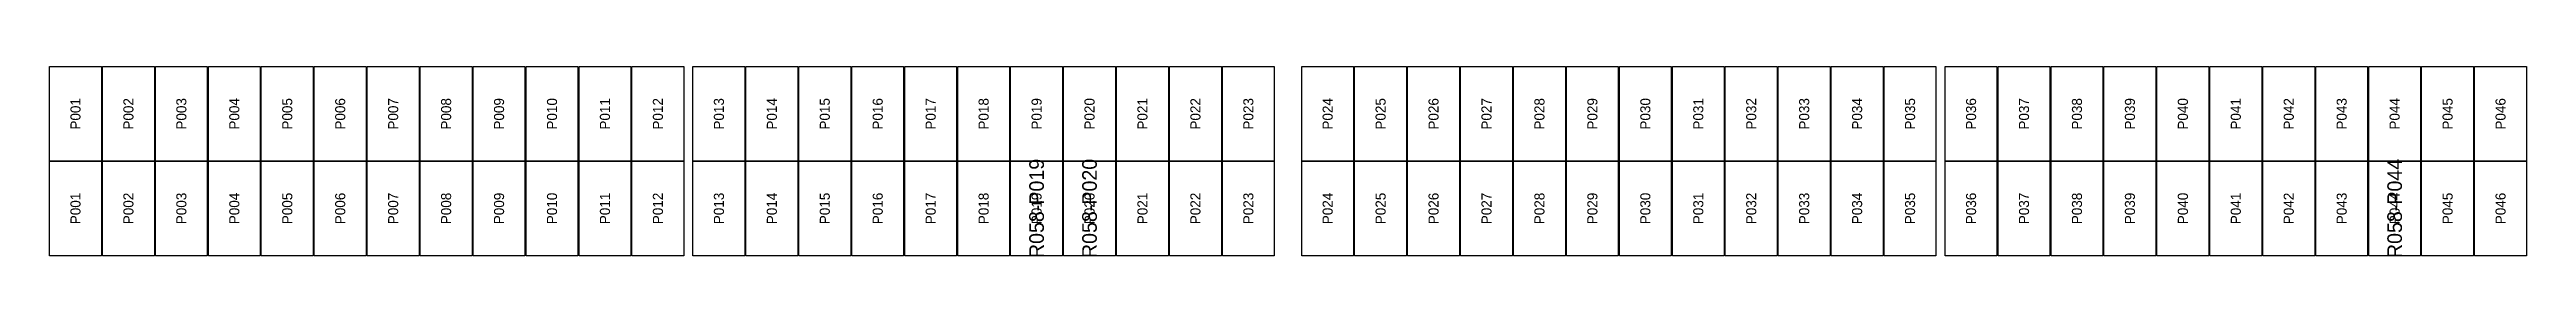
# Model space of a CAD drawing. Extents: x 296295 to 296770, y 651564 to 652121.
# Drawn here: x 296562.1 to 296616.3, y 651889.1 to 651893.3 of the extents above; entities that cross this region are included whole.
import ezdxf
from ezdxf.enums import TextEntityAlignment as Align

# ---------------------------------------------------------------- set-up
doc = ezdxf.new("R2010")
doc.units = 0

msp = doc.modelspace()

# ---------------------------------------------------------------- texts
at = {"layer": 'DEFECT_LABELS'}
for s, p in [('R058-P019', (296583.668, 651890.188)), ('R058-P020', (296584.826, 651890.188)), ('R058-P044', (296613.37, 651890.188))]:
    msp.add_text(s, height=0.32, rotation=90, dxfattribs=at).set_placement(p, align=Align.MIDDLE_CENTER)
at = {"layer": 'PANEL_POSITION'}
for s, p in [('P001', (296562.648, 651892.251)), ('P002', (296563.806, 651892.251)), ('P003', (296564.964, 651892.251)), ('P004', (296566.122, 651892.251)), ('P005', (296567.28, 651892.251)), ('P006', (296568.438, 651892.251)), ('P007', (296569.596, 651892.251)), ('P008', (296570.754, 651892.251)), ('P009', (296571.912, 651892.251)), ('P010', (296573.07, 651892.251)), ('P011', (296574.228, 651892.251)), ('P012', (296575.386, 651892.251)), ('P013', (296576.72, 651892.251)), ('P014', (296577.878, 651892.251)), ('P015', (296579.036, 651892.251)), ('P016', (296580.194, 651892.251)), ('P017', (296581.352, 651892.251)), ('P018', (296582.51, 651892.251)), ('P019', (296583.668, 651892.251)), ('P020', (296584.826, 651892.251)), ('P021', (296585.984, 651892.251)), ('P022', (296587.142, 651892.251)), ('P023', (296588.3, 651892.251)), ('P024', (296590.034, 651892.251)), ('P025', (296591.192, 651892.251)), ('P026', (296592.35, 651892.251)), ('P027', (296593.508, 651892.251)), ('P028', (296594.666, 651892.251)), ('P029', (296595.824, 651892.251)), ('P030', (296596.982, 651892.251)), ('P031', (296598.14, 651892.251)), ('P032', (296599.298, 651892.251)), ('P033', (296600.456, 651892.251)), ('P034', (296601.614, 651892.251)), ('P035', (296602.772, 651892.251)), ('P036', (296604.106, 651892.251)), ('P037', (296605.264, 651892.251)), ('P038', (296606.422, 651892.251)), ('P039', (296607.58, 651892.251)), ('P040', (296608.738, 651892.251)), ('P041', (296609.896, 651892.251)), ('P042', (296611.054, 651892.251)), ('P043', (296612.212, 651892.251)), ('P044', (296613.37, 651892.251)), ('P045', (296614.528, 651892.251)), ('P046', (296615.686, 651892.251)), ('P001', (296562.648, 651890.188)), ('P002', (296563.806, 651890.188)), ('P003', (296564.964, 651890.188)), ('P004', (296566.122, 651890.188)), ('P005', (296567.28, 651890.188)), ('P006', (296568.438, 651890.188)), ('P007', (296569.596, 651890.188)), ('P008', (296570.754, 651890.188)), ('P009', (296571.912, 651890.188)), ('P010', (296573.07, 651890.188)), ('P011', (296574.228, 651890.188)), ('P012', (296575.386, 651890.188)), ('P013', (296576.72, 651890.188)), ('P014', (296577.878, 651890.188)), ('P015', (296579.036, 651890.188)), ('P016', (296580.194, 651890.188)), ('P017', (296581.352, 651890.188)), ('P018', (296582.51, 651890.188)), ('P019', (296583.668, 651890.188)), ('P020', (296584.826, 651890.188)), ('P021', (296585.984, 651890.188)), ('P022', (296587.142, 651890.188)), ('P023', (296588.3, 651890.188)), ('P024', (296590.034, 651890.188)), ('P025', (296591.192, 651890.188)), ('P026', (296592.35, 651890.188)), ('P027', (296593.508, 651890.188)), ('P028', (296594.666, 651890.188)), ('P029', (296595.824, 651890.188)), ('P030', (296596.982, 651890.188)), ('P031', (296598.14, 651890.188)), ('P032', (296599.298, 651890.188)), ('P033', (296600.456, 651890.188)), ('P034', (296601.614, 651890.188)), ('P035', (296602.772, 651890.188)), ('P036', (296604.106, 651890.188)), ('P037', (296605.264, 651890.188)), ('P038', (296606.422, 651890.188)), ('P039', (296607.58, 651890.188)), ('P040', (296608.738, 651890.188)), ('P041', (296609.896, 651890.188)), ('P042', (296611.054, 651890.188)), ('P043', (296612.212, 651890.188)), ('P044', (296613.37, 651890.188)), ('P045', (296614.528, 651890.188)), ('P046', (296615.686, 651890.188))]:
    msp.add_text(s, height=0.22, rotation=90, dxfattribs=at).set_placement(p, align=Align.MIDDLE_CENTER)

# ---------------------------------------------------------------- linework, layer by layer
at = {"layer": 'DEFECTIVE_PANELS'}
for points in [[(296583.101, 651891.22), (296584.235, 651891.22), (296584.235, 651889.157), (296583.101, 651889.157)], [(296584.259, 651891.22), (296585.393, 651891.22), (296585.393, 651889.157), (296584.259, 651889.157)], [(296612.803, 651891.22), (296613.937, 651891.22), (296613.937, 651889.157), (296612.803, 651889.157)]]:
    msp.add_lwpolyline(points, close=True, dxfattribs=at)
at = {"layer": 'PANELS_MASTER'}
for points in [[(296562.081, 651893.283), (296563.215, 651893.283), (296563.215, 651891.22), (296562.081, 651891.22)], [(296563.239, 651893.283), (296564.373, 651893.283), (296564.373, 651891.22), (296563.239, 651891.22)], [(296564.397, 651893.283), (296565.531, 651893.283), (296565.531, 651891.22), (296564.397, 651891.22)], [(296565.555, 651893.283), (296566.689, 651893.283), (296566.689, 651891.22), (296565.555, 651891.22)], [(296566.713, 651893.283), (296567.847, 651893.283), (296567.847, 651891.22), (296566.713, 651891.22)], [(296567.871, 651893.283), (296569.005, 651893.283), (296569.005, 651891.22), (296567.871, 651891.22)], [(296569.029, 651893.283), (296570.163, 651893.283), (296570.163, 651891.22), (296569.029, 651891.22)], [(296570.187, 651893.283), (296571.321, 651893.283), (296571.321, 651891.22), (296570.187, 651891.22)], [(296571.345, 651893.283), (296572.479, 651893.283), (296572.479, 651891.22), (296571.345, 651891.22)], [(296572.503, 651893.283), (296573.637, 651893.283), (296573.637, 651891.22), (296572.503, 651891.22)], [(296573.661, 651893.283), (296574.795, 651893.283), (296574.795, 651891.22), (296573.661, 651891.22)], [(296574.819, 651893.283), (296575.953, 651893.283), (296575.953, 651891.22), (296574.819, 651891.22)], [(296576.153, 651893.283), (296577.287, 651893.283), (296577.287, 651891.22), (296576.153, 651891.22)], [(296577.311, 651893.283), (296578.445, 651893.283), (296578.445, 651891.22), (296577.311, 651891.22)], [(296578.469, 651893.283), (296579.603, 651893.283), (296579.603, 651891.22), (296578.469, 651891.22)], [(296579.627, 651893.283), (296580.761, 651893.283), (296580.761, 651891.22), (296579.627, 651891.22)], [(296580.785, 651893.283), (296581.919, 651893.283), (296581.919, 651891.22), (296580.785, 651891.22)], [(296581.943, 651893.283), (296583.077, 651893.283), (296583.077, 651891.22), (296581.943, 651891.22)], [(296583.101, 651893.283), (296584.235, 651893.283), (296584.235, 651891.22), (296583.101, 651891.22)], [(296584.259, 651893.283), (296585.393, 651893.283), (296585.393, 651891.22), (296584.259, 651891.22)], [(296585.417, 651893.283), (296586.551, 651893.283), (296586.551, 651891.22), (296585.417, 651891.22)], [(296586.575, 651893.283), (296587.709, 651893.283), (296587.709, 651891.22), (296586.575, 651891.22)], [(296587.733, 651893.283), (296588.867, 651893.283), (296588.867, 651891.22), (296587.733, 651891.22)], [(296589.467, 651893.283), (296590.601, 651893.283), (296590.601, 651891.22), (296589.467, 651891.22)], [(296590.625, 651893.283), (296591.759, 651893.283), (296591.759, 651891.22), (296590.625, 651891.22)], [(296591.783, 651893.283), (296592.917, 651893.283), (296592.917, 651891.22), (296591.783, 651891.22)], [(296592.941, 651893.283), (296594.075, 651893.283), (296594.075, 651891.22), (296592.941, 651891.22)], [(296594.099, 651893.283), (296595.233, 651893.283), (296595.233, 651891.22), (296594.099, 651891.22)], [(296595.257, 651893.283), (296596.391, 651893.283), (296596.391, 651891.22), (296595.257, 651891.22)], [(296596.415, 651893.283), (296597.549, 651893.283), (296597.549, 651891.22), (296596.415, 651891.22)], [(296597.573, 651893.283), (296598.707, 651893.283), (296598.707, 651891.22), (296597.573, 651891.22)], [(296598.731, 651893.283), (296599.865, 651893.283), (296599.865, 651891.22), (296598.731, 651891.22)], [(296599.889, 651893.283), (296601.023, 651893.283), (296601.023, 651891.22), (296599.889, 651891.22)], [(296601.047, 651893.283), (296602.181, 651893.283), (296602.181, 651891.22), (296601.047, 651891.22)], [(296602.205, 651893.283), (296603.339, 651893.283), (296603.339, 651891.22), (296602.205, 651891.22)], [(296603.539, 651893.283), (296604.673, 651893.283), (296604.673, 651891.22), (296603.539, 651891.22)], [(296604.697, 651893.283), (296605.831, 651893.283), (296605.831, 651891.22), (296604.697, 651891.22)], [(296605.855, 651893.283), (296606.989, 651893.283), (296606.989, 651891.22), (296605.855, 651891.22)], [(296607.013, 651893.283), (296608.147, 651893.283), (296608.147, 651891.22), (296607.013, 651891.22)], [(296608.171, 651893.283), (296609.305, 651893.283), (296609.305, 651891.22), (296608.171, 651891.22)], [(296609.329, 651893.283), (296610.463, 651893.283), (296610.463, 651891.22), (296609.329, 651891.22)], [(296610.487, 651893.283), (296611.621, 651893.283), (296611.621, 651891.22), (296610.487, 651891.22)], [(296611.645, 651893.283), (296612.779, 651893.283), (296612.779, 651891.22), (296611.645, 651891.22)], [(296612.803, 651893.283), (296613.937, 651893.283), (296613.937, 651891.22), (296612.803, 651891.22)], [(296613.961, 651893.283), (296615.095, 651893.283), (296615.095, 651891.22), (296613.961, 651891.22)], [(296615.119, 651893.283), (296616.253, 651893.283), (296616.253, 651891.22), (296615.119, 651891.22)], [(296562.081, 651891.22), (296563.215, 651891.22), (296563.215, 651889.157), (296562.081, 651889.157)], [(296563.239, 651891.22), (296564.373, 651891.22), (296564.373, 651889.157), (296563.239, 651889.157)], [(296564.397, 651891.22), (296565.531, 651891.22), (296565.531, 651889.157), (296564.397, 651889.157)], [(296565.555, 651891.22), (296566.689, 651891.22), (296566.689, 651889.157), (296565.555, 651889.157)], [(296566.713, 651891.22), (296567.847, 651891.22), (296567.847, 651889.157), (296566.713, 651889.157)], [(296567.871, 651891.22), (296569.005, 651891.22), (296569.005, 651889.157), (296567.871, 651889.157)], [(296569.029, 651891.22), (296570.163, 651891.22), (296570.163, 651889.157), (296569.029, 651889.157)], [(296570.187, 651891.22), (296571.321, 651891.22), (296571.321, 651889.157), (296570.187, 651889.157)], [(296571.345, 651891.22), (296572.479, 651891.22), (296572.479, 651889.157), (296571.345, 651889.157)], [(296572.503, 651891.22), (296573.637, 651891.22), (296573.637, 651889.157), (296572.503, 651889.157)], [(296573.661, 651891.22), (296574.795, 651891.22), (296574.795, 651889.157), (296573.661, 651889.157)], [(296574.819, 651891.22), (296575.953, 651891.22), (296575.953, 651889.157), (296574.819, 651889.157)], [(296576.153, 651891.22), (296577.287, 651891.22), (296577.287, 651889.157), (296576.153, 651889.157)], [(296577.311, 651891.22), (296578.445, 651891.22), (296578.445, 651889.157), (296577.311, 651889.157)], [(296578.469, 651891.22), (296579.603, 651891.22), (296579.603, 651889.157), (296578.469, 651889.157)], [(296579.627, 651891.22), (296580.761, 651891.22), (296580.761, 651889.157), (296579.627, 651889.157)], [(296580.785, 651891.22), (296581.919, 651891.22), (296581.919, 651889.157), (296580.785, 651889.157)], [(296581.943, 651891.22), (296583.077, 651891.22), (296583.077, 651889.157), (296581.943, 651889.157)], [(296585.417, 651891.22), (296586.551, 651891.22), (296586.551, 651889.157), (296585.417, 651889.157)], [(296586.575, 651891.22), (296587.709, 651891.22), (296587.709, 651889.157), (296586.575, 651889.157)], [(296587.733, 651891.22), (296588.867, 651891.22), (296588.867, 651889.157), (296587.733, 651889.157)], [(296589.467, 651891.22), (296590.601, 651891.22), (296590.601, 651889.157), (296589.467, 651889.157)], [(296590.625, 651891.22), (296591.759, 651891.22), (296591.759, 651889.157), (296590.625, 651889.157)], [(296591.783, 651891.22), (296592.917, 651891.22), (296592.917, 651889.157), (296591.783, 651889.157)], [(296592.941, 651891.22), (296594.075, 651891.22), (296594.075, 651889.157), (296592.941, 651889.157)], [(296594.099, 651891.22), (296595.233, 651891.22), (296595.233, 651889.157), (296594.099, 651889.157)], [(296595.257, 651891.22), (296596.391, 651891.22), (296596.391, 651889.157), (296595.257, 651889.157)], [(296596.415, 651891.22), (296597.549, 651891.22), (296597.549, 651889.157), (296596.415, 651889.157)], [(296597.573, 651891.22), (296598.707, 651891.22), (296598.707, 651889.157), (296597.573, 651889.157)], [(296598.731, 651891.22), (296599.865, 651891.22), (296599.865, 651889.157), (296598.731, 651889.157)], [(296599.889, 651891.22), (296601.023, 651891.22), (296601.023, 651889.157), (296599.889, 651889.157)], [(296601.047, 651891.22), (296602.181, 651891.22), (296602.181, 651889.157), (296601.047, 651889.157)], [(296602.205, 651891.22), (296603.339, 651891.22), (296603.339, 651889.157), (296602.205, 651889.157)], [(296603.539, 651891.22), (296604.673, 651891.22), (296604.673, 651889.157), (296603.539, 651889.157)], [(296604.697, 651891.22), (296605.831, 651891.22), (296605.831, 651889.157), (296604.697, 651889.157)], [(296605.855, 651891.22), (296606.989, 651891.22), (296606.989, 651889.157), (296605.855, 651889.157)], [(296607.013, 651891.22), (296608.147, 651891.22), (296608.147, 651889.157), (296607.013, 651889.157)], [(296608.171, 651891.22), (296609.305, 651891.22), (296609.305, 651889.157), (296608.171, 651889.157)], [(296609.329, 651891.22), (296610.463, 651891.22), (296610.463, 651889.157), (296609.329, 651889.157)], [(296610.487, 651891.22), (296611.621, 651891.22), (296611.621, 651889.157), (296610.487, 651889.157)], [(296611.645, 651891.22), (296612.779, 651891.22), (296612.779, 651889.157), (296611.645, 651889.157)], [(296613.961, 651891.22), (296615.095, 651891.22), (296615.095, 651889.157), (296613.961, 651889.157)], [(296615.119, 651891.22), (296616.253, 651891.22), (296616.253, 651889.157), (296615.119, 651889.157)]]:
    msp.add_lwpolyline(points, close=True, dxfattribs=at)

msp.set_redraw_order([(e.dxf.handle, doc.entitydb.next_handle()) for e in msp.query("TEXT MTEXT ATTDEF DIMENSION ARC_DIMENSION")])  # texts and dimensions are drawn at this point

doc.saveas('drawing.dxf')
